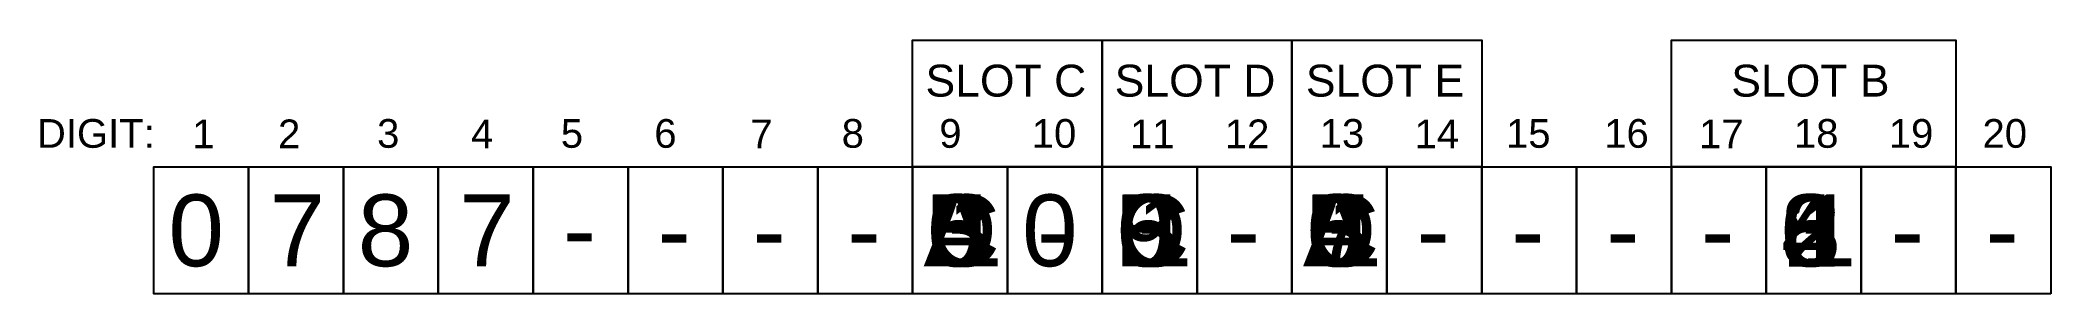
# Model space of a CAD drawing. Extents: x 0.5 to 23.7, y 0.2 to 17.2.
# Drawn here: x 0.5 to 9.44, y 16.1 to 17.23 of the extents above; entities that cross this region are included whole.
import ezdxf

# ---------------------------------------------------------------- set-up
doc = ezdxf.new("R2010")
doc.units = 0
doc.header["$MEASUREMENT"] = 0
for name, color, linetype in [('1_00______SLOT_C_', 7, 'CONTINUOUS'), ('1_01__0-__EMPTY', 7, 'CONTINUOUS'), ('1_02__B-___3__DI___4__DO__', 7, 'CONTINUOUS'), ('1_03__1-___4__DI___4__DO__', 7, 'CONTINUOUS'), ('1_04__C-___4__DI___4__DO__', 7, 'CONTINUOUS'), ('1_05__6-___4__AI___4__AO', 7, 'CONTINUOUS'), ('1_06__A0__SERIAL_COMMUNICA', 7, 'CONTINUOUS'), ('1_07__3-___8__DI', 7, 'CONTINUOUS'), ('1_08__D-___4__DI___3__DO__', 7, 'CONTINUOUS'), ('2_00______SLOT_D_', 7, 'CONTINUOUS'), ('2_01__0-__EMPTY', 7, 'CONTINUOUS'), ('2_02__B-___3__DI___4__DO__', 7, 'CONTINUOUS'), ('2_03__1-___4__DI___4__DO__', 7, 'CONTINUOUS'), ('2_04__C-___4__DI___4__DO__', 7, 'CONTINUOUS'), ('2_05__6-___4__AI____4__AO', 7, 'CONTINUOUS'), ('2_06__9-___10__RTD_INPUTS', 7, 'CONTINUOUS'), ('2_07__3-___8__DI', 7, 'CONTINUOUS'), ('2_08__D-___4__DI___3__DO__', 7, 'CONTINUOUS'), ('3_00______SLOT_E_', 7, 'CONTINUOUS'), ('3_01__0-__EMPTY', 7, 'CONTINUOUS'), ('3_02__B-___3__DI___4__DO__', 7, 'CONTINUOUS'), ('3_03__1-___4__DI___4__DO__', 7, 'CONTINUOUS'), ('3_04__C-___4__DI___4__DO__', 7, 'CONTINUOUS'), ('3_05__6-___4__AI____4__AO', 7, 'CONTINUOUS'), ('3_06__3-___8__DI', 7, 'CONTINUOUS'), ('3_07__D-___4__DI___3__DO__', 7, 'CONTINUOUS'), ('4_00______COMBINED_SLOT_D_', 7, 'CONTINUOUS'), ('4_01__0-_A-__EMPTY____1__A', 7, 'CONTINUOUS'), ('4_02__B-_A-___3__DI___4__D', 7, 'CONTINUOUS'), ('4_03__1-_A-___4__DI___4__D', 7, 'CONTINUOUS'), ('4_04__C-_A-___4__DI___4__D', 7, 'CONTINUOUS'), ('4_05__6-_A-___4__AI____4__', 7, 'CONTINUOUS'), ('4_06__9-_A-___10__RTD_INPU', 7, 'CONTINUOUS'), ('4_07__3-_A-___8__DI____1__', 7, 'CONTINUOUS'), ('4_08__D-_A-___4__DI___3__D', 7, 'CONTINUOUS'), ('4_09__0-_7-__EMPTY____1__A', 7, 'CONTINUOUS'), ('4_10__B-_7-___3__DI___4__D', 7, 'CONTINUOUS'), ('4_11__1-_7-___4__DI___4__D', 7, 'CONTINUOUS'), ('4_12__C-_7-___4__DI___4__D', 7, 'CONTINUOUS'), ('4_13__6-_7-___4__AI____4__', 7, 'CONTINUOUS'), ('4_14__9-_7-___10__RTD_INPU', 7, 'CONTINUOUS'), ('4_15__3-_7-___8__DI____1__', 7, 'CONTINUOUS'), ('4_16__D-_7-___4__DI___3__D', 7, 'CONTINUOUS'), ('5_00______SLOT_B_', 7, 'CONTINUOUS'), ('5_01__0-__NO_ETH__EIA-232', 7, 'CONTINUOUS'), ('5_02__1-__NO_ETH__EIA-485', 7, 'CONTINUOUS'), ('5_03__2-___1__10-100BASE-T', 7, 'CONTINUOUS'), ('5_04__3-___1__10-100BASE-T', 7, 'CONTINUOUS'), ('5_05__4-___1__100BASE-FX_M', 7, 'CONTINUOUS'), ('5_06__6-___2__10-100BASE-T', 7, 'CONTINUOUS'), ('5_07__8-___2__100BASE-FX_M', 7, 'CONTINUOUS'), ('6_00____DWG', 7, 'CONTINUOUS')]:
    doc.layers.add(name, color=color, linetype=linetype)
doc.styles.add('ARIAL', font='arial.ttf')

msp = doc.modelspace()

# ---------------------------------------------------------------- texts
at = {"layer": '1_01__0-__EMPTY', "style": 'ARIAL'}
for s, p in [('0', (4.4435, 16.226)), ('-', (4.932, 16.226))]:
    msp.add_text(s, height=0.3187, dxfattribs=at).set_placement(p)
at = {"layer": '1_02__B-___3__DI___4__DO__', "style": 'ARIAL'}
for s, p in [('B', (4.4351, 16.226)), ('-', (4.932, 16.226)), ('-', (4.932, 16.226))]:
    msp.add_text(s, height=0.3187, dxfattribs=at).set_placement(p)
at = {"layer": '1_03__1-___4__DI___4__DO__', "style": 'ARIAL'}
for s, p in [('1', (4.5306, 16.226)), ('-', (4.932, 16.226))]:
    msp.add_text(s, height=0.3187, dxfattribs=at).set_placement(p)
at = {"layer": '1_04__C-___4__DI___4__DO__', "style": 'ARIAL'}
for s, p in [('C', (4.4455, 16.226)), ('-', (4.932, 16.226))]:
    msp.add_text(s, height=0.3187, dxfattribs=at).set_placement(p)
at = {"layer": '1_05__6-___4__AI___4__AO', "style": 'ARIAL'}
for s, p in [('6', (4.4468, 16.226)), ('-', (4.932, 16.226))]:
    msp.add_text(s, height=0.3187, dxfattribs=at).set_placement(p)
at = {"layer": '1_06__A0__SERIAL_COMMUNICA', "style": 'ARIAL'}
for s, p in [('A', (4.4273, 16.226)), ('0', (4.8653, 16.226))]:
    msp.add_text(s, height=0.3187, dxfattribs=at).set_placement(p)
at = {"layer": '1_07__3-___8__DI', "style": 'ARIAL'}
for s, p in [('3', (4.4642, 16.226)), ('-', (4.932, 16.226))]:
    msp.add_text(s, height=0.3187, dxfattribs=at).set_placement(p)
at = {"layer": '1_08__D-___4__DI___3__DO__', "style": 'ARIAL'}
for s, p in [('D', (4.4319, 16.2257)), ('-', (4.932, 16.226))]:
    msp.add_text(s, height=0.3187, dxfattribs=at).set_placement(p)
at = {"layer": '2_01__0-__EMPTY', "style": 'ARIAL'}
msp.add_text('0', height=0.3187, dxfattribs=at).set_placement((5.2872, 16.226))
at = {"layer": '2_02__B-___3__DI___4__DO__', "style": 'ARIAL'}
msp.add_text('B', height=0.3187, dxfattribs=at).set_placement((5.2789, 16.226))
at = {"layer": '2_03__1-___4__DI___4__DO__', "style": 'ARIAL'}
msp.add_text('1', height=0.3187, dxfattribs=at).set_placement((5.3743, 16.226))
at = {"layer": '2_04__C-___4__DI___4__DO__', "style": 'ARIAL'}
msp.add_text('C', height=0.3187, dxfattribs=at).set_placement((5.2892, 16.226))
at = {"layer": '2_05__6-___4__AI____4__AO', "style": 'ARIAL'}
msp.add_text('6', height=0.3187, dxfattribs=at).set_placement((5.2906, 16.226))
at = {"layer": '2_06__9-___10__RTD_INPUTS', "style": 'ARIAL'}
msp.add_text('9', height=0.3187, dxfattribs=at).set_placement((5.2954, 16.226))
at = {"layer": '2_07__3-___8__DI', "style": 'ARIAL'}
msp.add_text('3', height=0.3187, dxfattribs=at).set_placement((5.3079, 16.226))
at = {"layer": '2_08__D-___4__DI___3__DO__', "style": 'ARIAL'}
msp.add_text('D', height=0.3187, dxfattribs=at).set_placement((5.2757, 16.2257))
at = {"layer": '3_01__0-__EMPTY', "style": 'ARIAL'}
msp.add_text('0', height=0.3187, dxfattribs=at).set_placement((6.131, 16.226))
at = {"layer": '3_02__B-___3__DI___4__DO__', "style": 'ARIAL'}
msp.add_text('B', height=0.3187, dxfattribs=at).set_placement((6.1226, 16.226))
at = {"layer": '3_03__1-___4__DI___4__DO__', "style": 'ARIAL'}
msp.add_text('1', height=0.3187, dxfattribs=at).set_placement((6.2181, 16.226))
at = {"layer": '3_04__C-___4__DI___4__DO__', "style": 'ARIAL'}
msp.add_text('C', height=0.3187, dxfattribs=at).set_placement((6.133, 16.226))
at = {"layer": '3_05__6-___4__AI____4__AO', "style": 'ARIAL'}
msp.add_text('6', height=0.3187, dxfattribs=at).set_placement((6.1343, 16.226))
at = {"layer": '3_06__3-___8__DI', "style": 'ARIAL'}
msp.add_text('3', height=0.3187, dxfattribs=at).set_placement((6.1517, 16.226))
at = {"layer": '3_07__D-___4__DI___3__DO__', "style": 'ARIAL'}
for s, p in [('D', (6.1194, 16.2257)), ('-', (6.6195, 16.226))]:
    msp.add_text(s, height=0.3187, dxfattribs=at).set_placement(p)
at = {"layer": '4_01__0-_A-__EMPTY____1__A', "style": 'ARIAL'}
for s, p in [('0', (5.2872, 16.226)), ('A', (6.1148, 16.226))]:
    msp.add_text(s, height=0.3187, dxfattribs=at).set_placement(p)
at = {"layer": '4_02__B-_A-___3__DI___4__D', "style": 'ARIAL'}
for s, p in [('B', (5.2789, 16.226)), ('A', (6.1148, 16.226))]:
    msp.add_text(s, height=0.3187, dxfattribs=at).set_placement(p)
at = {"layer": '4_03__1-_A-___4__DI___4__D', "style": 'ARIAL'}
for s, p in [('1', (5.3743, 16.226)), ('A', (6.1148, 16.226))]:
    msp.add_text(s, height=0.3187, dxfattribs=at).set_placement(p)
at = {"layer": '4_04__C-_A-___4__DI___4__D', "style": 'ARIAL'}
for s, p in [('C', (5.2892, 16.226)), ('A', (6.1148, 16.226))]:
    msp.add_text(s, height=0.3187, dxfattribs=at).set_placement(p)
at = {"layer": '4_05__6-_A-___4__AI____4__', "style": 'ARIAL'}
for s, p in [('6', (5.2906, 16.226)), ('A', (6.1148, 16.226))]:
    msp.add_text(s, height=0.3187, dxfattribs=at).set_placement(p)
at = {"layer": '4_06__9-_A-___10__RTD_INPU', "style": 'ARIAL'}
for s, p in [('9', (5.2954, 16.226)), ('A', (6.1148, 16.226))]:
    msp.add_text(s, height=0.3187, dxfattribs=at).set_placement(p)
at = {"layer": '4_07__3-_A-___8__DI____1__', "style": 'ARIAL'}
for s, p in [('3', (5.3079, 16.226)), ('A', (6.1148, 16.226))]:
    msp.add_text(s, height=0.3187, dxfattribs=at).set_placement(p)
at = {"layer": '4_08__D-_A-___4__DI___3__D', "style": 'ARIAL'}
for s, p in [('D', (5.2757, 16.2257)), ('A', (6.1148, 16.226))]:
    msp.add_text(s, height=0.3187, dxfattribs=at).set_placement(p)
at = {"layer": '4_09__0-_7-__EMPTY____1__A', "style": 'ARIAL'}
for s, p in [('0', (5.2872, 16.226)), ('7', (6.1586, 16.226))]:
    msp.add_text(s, height=0.3187, dxfattribs=at).set_placement(p)
at = {"layer": '4_10__B-_7-___3__DI___4__D', "style": 'ARIAL'}
for s, p in [('B', (5.2789, 16.226)), ('7', (6.1586, 16.226))]:
    msp.add_text(s, height=0.3187, dxfattribs=at).set_placement(p)
at = {"layer": '4_11__1-_7-___4__DI___4__D', "style": 'ARIAL'}
for s, p in [('1', (5.3743, 16.226)), ('7', (6.1586, 16.226))]:
    msp.add_text(s, height=0.3187, dxfattribs=at).set_placement(p)
at = {"layer": '4_12__C-_7-___4__DI___4__D', "style": 'ARIAL'}
for s, p in [('C', (5.2892, 16.226)), ('7', (6.1586, 16.226))]:
    msp.add_text(s, height=0.3187, dxfattribs=at).set_placement(p)
at = {"layer": '4_13__6-_7-___4__AI____4__', "style": 'ARIAL'}
for s, p in [('6', (5.2906, 16.226)), ('7', (6.1586, 16.226))]:
    msp.add_text(s, height=0.3187, dxfattribs=at).set_placement(p)
at = {"layer": '4_14__9-_7-___10__RTD_INPU', "style": 'ARIAL'}
for s, p in [('9', (5.2954, 16.226)), ('7', (6.1586, 16.226))]:
    msp.add_text(s, height=0.3187, dxfattribs=at).set_placement(p)
at = {"layer": '4_15__3-_7-___8__DI____1__', "style": 'ARIAL'}
for s, p in [('3', (5.3079, 16.226)), ('7', (6.1586, 16.226))]:
    msp.add_text(s, height=0.3187, dxfattribs=at).set_placement(p)
at = {"layer": '4_16__D-_7-___4__DI___3__D', "style": 'ARIAL'}
for s, p in [('D', (5.2757, 16.2257)), ('7', (6.1586, 16.226))]:
    msp.add_text(s, height=0.3187, dxfattribs=at).set_placement(p)
at = {"layer": '5_01__0-__NO_ETH__EIA-232', "style": 'ARIAL'}
msp.add_text('0', height=0.3187, dxfattribs=at).set_placement((8.2404, 16.226))
at = {"layer": '5_02__1-__NO_ETH__EIA-485', "style": 'ARIAL'}
msp.add_text('1', height=0.3187, dxfattribs=at).set_placement((8.3275, 16.226))
at = {"layer": '5_03__2-___1__10-100BASE-T', "style": 'ARIAL'}
msp.add_text('2', height=0.3187, dxfattribs=at).set_placement((8.2545, 16.2235))
at = {"layer": '5_04__3-___1__10-100BASE-T', "style": 'ARIAL'}
msp.add_text('3', height=0.3187, dxfattribs=at).set_placement((8.2611, 16.226))
at = {"layer": '5_05__4-___1__100BASE-FX_M', "style": 'ARIAL'}
msp.add_text('4', height=0.3187, dxfattribs=at).set_placement((8.2418, 16.226))
at = {"layer": '5_06__6-___2__10-100BASE-T', "style": 'ARIAL'}
msp.add_text('6', height=0.3187, dxfattribs=at).set_placement((8.2437, 16.226))
at = {"layer": '5_07__8-___2__100BASE-FX_M', "style": 'ARIAL'}
msp.add_text('8', height=0.3187, dxfattribs=at).set_placement((8.2387, 16.226))
at = {"layer": '6_00____DWG', "style": 'ARIAL'}
for s, height, p in [('SLOT C', 0.14167, (4.4362, 16.9792)), ('SLOT D', 0.14167, (5.2775, 16.9792)), ('SLOT E', 0.14167, (6.1279, 16.9792)), ('SLOT B', 0.14167, (8.0201, 16.9792)), ('DIGIT:', 0.1275, (0.4839, 16.752)), ('1', 0.1275, (1.1747, 16.75)), ('2', 0.1275, (1.5563, 16.75)), ('3', 0.1275, (1.9969, 16.752)), ('4', 0.1275, (2.4143, 16.75)), ('5', 0.1275, (2.8141, 16.752)), ('6', 0.1275, (3.2298, 16.752)), ('7', 0.1275, (3.6571, 16.75)), ('8', 0.1275, (4.0633, 16.7521)), ('9', 0.1275, (4.4974, 16.752)), ('10', 0.1275, (4.9087, 16.752)), ('11', 0.1275, (5.3456, 16.75)), ('12', 0.1275, (5.7674, 16.75)), ('13', 0.1275, (6.1894, 16.752)), ('14', 0.1275, (6.6112, 16.75)), ('15', 0.1275, (7.018, 16.752)), ('16', 0.1275, (7.4549, 16.752)), ('17', 0.1275, (7.8768, 16.75)), ('18', 0.1275, (8.2987, 16.752)), ('19', 0.1275, (8.7206, 16.752)), ('20', 0.1275, (9.1374, 16.752)), ('0', 0.3187, (1.0685, 16.226)), ('7', 0.3187, (1.5179, 16.226)), ('8', 0.3187, (1.9106, 16.226)), ('7', 0.3187, (2.3617, 16.226)), ('-', 0.3187, (2.8226, 16.2314)), ('-', 0.3187, (3.2445, 16.226)), ('-', 0.3187, (3.6663, 16.226)), ('-', 0.3187, (4.0882, 16.226)), ('-', 0.3187, (5.7757, 16.226)), ('-', 0.3187, (6.6195, 16.226)), ('-', 0.3187, (7.0413, 16.226)), ('-', 0.3187, (7.4633, 16.226)), ('-', 0.3187, (7.8851, 16.226)), ('-', 0.3187, (8.7289, 16.226)), ('-', 0.3187, (9.1507, 16.226))]:
    msp.add_text(s, height=height, dxfattribs=at).set_placement(p)

# ---------------------------------------------------------------- linework, layer by layer
at = {"layer": '1_00______SLOT_C_'}
msp.add_lwpolyline([(1.4254, 16.1042), (1.0036, 16.1042), (1.0036, 16.6667), (1.4254, 16.6667), (1.4254, 16.1042)], dxfattribs=at)
at = {"layer": '2_00______SLOT_D_'}
msp.add_lwpolyline([(1.4254, 16.1042), (1.0036, 16.1042), (1.0036, 16.6667), (1.4254, 16.6667), (1.4254, 16.1042)], dxfattribs=at)
at = {"layer": '3_00______SLOT_E_'}
msp.add_lwpolyline([(1.4254, 16.1042), (1.0036, 16.1042), (1.0036, 16.6667), (1.4254, 16.6667), (1.4254, 16.1042)], dxfattribs=at)
at = {"layer": '4_00______COMBINED_SLOT_D_'}
msp.add_lwpolyline([(1.4254, 16.1042), (1.0036, 16.1042), (1.0036, 16.6667), (1.4254, 16.6667), (1.4254, 16.1042)], dxfattribs=at)
at = {"layer": '5_00______SLOT_B_'}
msp.add_lwpolyline([(1.4254, 16.1042), (1.0036, 16.1042), (1.0036, 16.6667), (1.4254, 16.6667), (1.4254, 16.1042)], dxfattribs=at)
at = {"layer": '6_00____DWG'}
for points in [[(5.2223, 16.6667), (4.3786, 16.6667), (4.3786, 17.2292), (5.2223, 17.2292), (5.2223, 16.6667)], [(6.066, 16.6667), (5.2223, 16.6667), (5.2223, 17.2292), (6.066, 17.2292), (6.066, 16.6667)], [(6.9098, 16.6667), (6.066, 16.6667), (6.066, 17.2292), (6.9098, 17.2292), (6.9098, 16.6667)], [(9.0192, 16.6667), (7.7536, 16.6667), (7.7536, 17.2292), (9.0192, 17.2292), (9.0192, 16.6667)], [(1.4254, 16.1042), (1.0036, 16.1042), (1.0036, 16.6667), (1.4254, 16.6667), (1.4254, 16.1042)], [(1.8473, 16.1042), (1.4254, 16.1042), (1.4254, 16.6667), (1.8473, 16.6667), (1.8473, 16.1042)], [(2.2692, 16.1042), (1.8473, 16.1042), (1.8473, 16.6667), (2.2692, 16.6667), (2.2692, 16.1042)], [(2.6911, 16.1042), (2.2692, 16.1042), (2.2692, 16.6667), (2.6911, 16.6667), (2.6911, 16.1042)], [(3.1129, 16.1042), (2.6911, 16.1042), (2.6911, 16.6667), (3.1129, 16.6667), (3.1129, 16.1042)], [(3.5348, 16.1042), (3.1129, 16.1042), (3.1129, 16.6667), (3.5348, 16.6667), (3.5348, 16.1042)], [(3.9567, 16.1042), (3.5348, 16.1042), (3.5348, 16.6667), (3.9567, 16.6667), (3.9567, 16.1042)], [(4.3786, 16.1042), (3.9567, 16.1042), (3.9567, 16.6667), (4.3786, 16.6667), (4.3786, 16.1042)], [(4.8004, 16.1042), (4.3786, 16.1042), (4.3786, 16.6667), (4.8004, 16.6667), (4.8004, 16.1042)], [(5.2223, 16.1042), (4.8004, 16.1042), (4.8004, 16.6667), (5.2223, 16.6667), (5.2223, 16.1042)], [(5.6442, 16.1042), (5.2223, 16.1042), (5.2223, 16.6667), (5.6442, 16.6667), (5.6442, 16.1042)], [(6.0661, 16.1042), (5.6442, 16.1042), (5.6442, 16.6667), (6.0661, 16.6667), (6.0661, 16.1042)], [(6.4879, 16.1042), (6.0661, 16.1042), (6.0661, 16.6667), (6.4879, 16.6667), (6.4879, 16.1042)], [(6.9098, 16.1042), (6.4879, 16.1042), (6.4879, 16.6667), (6.9098, 16.6667), (6.9098, 16.1042)], [(7.3317, 16.1042), (6.9098, 16.1042), (6.9098, 16.6667), (7.3317, 16.6667), (7.3317, 16.1042)], [(7.7536, 16.1042), (7.3317, 16.1042), (7.3317, 16.6667), (7.7536, 16.6667), (7.7536, 16.1042)], [(8.1755, 16.1042), (7.7536, 16.1042), (7.7536, 16.6667), (8.1755, 16.6667), (8.1755, 16.1042)], [(8.5973, 16.1042), (8.1755, 16.1042), (8.1755, 16.6667), (8.5973, 16.6667), (8.5973, 16.1042)], [(9.0192, 16.1042), (8.5973, 16.1042), (8.5973, 16.6667), (9.0192, 16.6667), (9.0192, 16.1042)], [(9.4411, 16.1042), (9.0192, 16.1042), (9.0192, 16.6667), (9.4411, 16.6667), (9.4411, 16.1042)]]:
    msp.add_lwpolyline(points, dxfattribs=at)

msp.set_redraw_order([(e.dxf.handle, doc.entitydb.next_handle()) for e in msp.query("TEXT MTEXT ATTDEF DIMENSION ARC_DIMENSION")])  # texts and dimensions are drawn at this point

doc.saveas('drawing.dxf')
